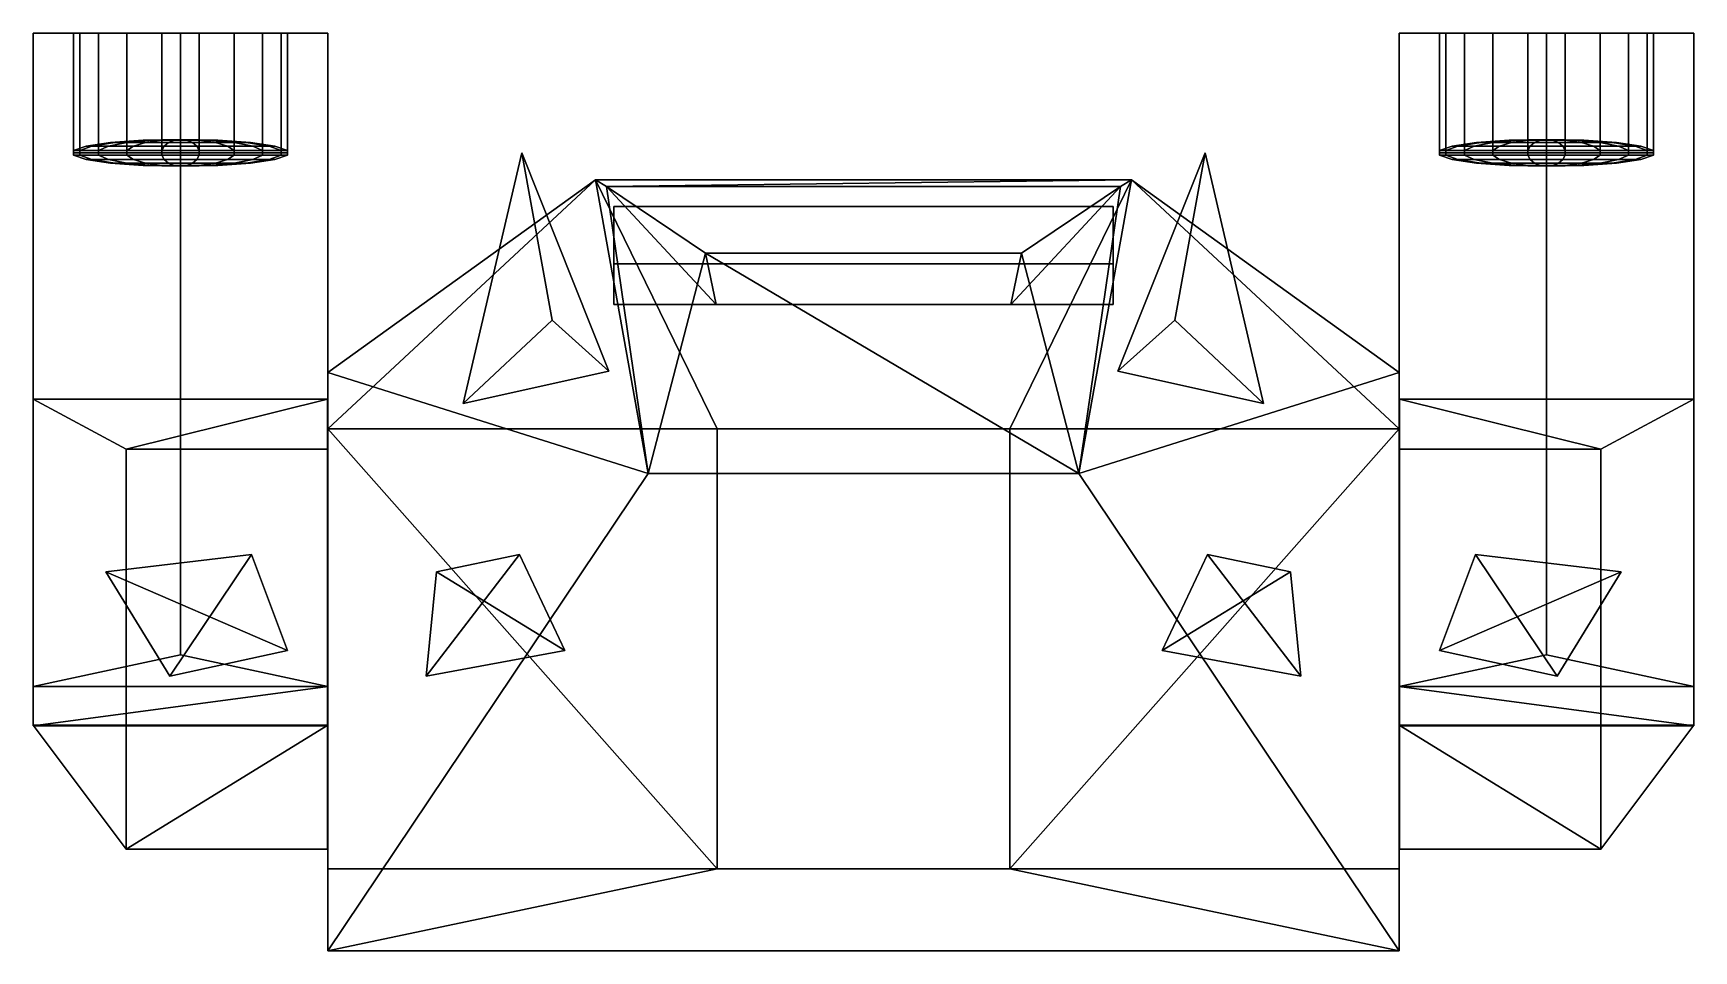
# Model space of a CAD drawing. Extents: x -18.6 to 18.6, y -8.6 to 11.9.
import ezdxf

# ---------------------------------------------------------------- set-up
doc = ezdxf.new("R2010")
doc.units = 0
for name, color, linetype in [('Cube', 15, 'CONTINUOUS'), ('Cube3', 15, 'CONTINUOUS'), ('Cube3001', 15, 'CONTINUOUS'), ('Cube4', 15, 'CONTINUOUS'), ('Cylinder1', 15, 'CONTINUOUS'), ('Cylinder1001', 15, 'CONTINUOUS'), ('NoName14', 15, 'CONTINUOUS'), ('NoName6', 15, 'CONTINUOUS'), ('NoName6001', 15, 'CONTINUOUS'), ('NoName6002', 15, 'CONTINUOUS'), ('NoName8', 15, 'CONTINUOUS'), ('NoName9', 15, 'CONTINUOUS'), ('Sphere', 15, 'CONTINUOUS'), ('Sphere001', 15, 'CONTINUOUS')]:
    doc.layers.add(name, color=color, linetype=linetype)

msp = doc.modelspace()

# ---------------------------------------------------------------- linework, layer by layer
at = {"layer": 'Cube', "color": 0}
for points in [[(-5.593406, 5.836161, -2.441469), (-5.593385, 6.744943, -2.441473), (-5.593385, 8.028027, -0.482053), (-5.593374, 5.83617, -0.482104)], [(5.593384, 8.028027, -0.482053), (5.593384, 5.83616, -0.482106), (-5.593374, 5.83617, -0.482104), (-5.593385, 8.028027, -0.482053)], [(-5.593385, 6.744943, -2.441473), (5.593384, 6.744943, -2.441473), (5.593384, 8.028027, -0.482053), (-5.593385, 8.028027, -0.482053)], [(5.593384, 6.744943, -2.441473), (5.59338, 5.83616, -2.441474), (5.593384, 5.83616, -0.482106), (5.593384, 8.028027, -0.482053)], [(-5.593385, 6.744943, -2.441473), (-5.593406, 5.836161, -2.441469), (5.59338, 5.83616, -2.441474), (5.593384, 6.744943, -2.441473)], [(5.59338, 5.83616, -2.441474), (-5.593406, 5.836161, -2.441469), (-5.593374, 5.83617, -0.482104), (5.593384, 5.83616, -0.482106)]]:
    msp.add_3dface(points, dxfattribs=at)
at = {"layer": 'Cube3', "color": 0}
for points in [[(11.999613, -3.577291, -5.33909), (18.592813, -3.577026, -5.337899), (18.593245, 3.720344, -5.338007), (12.000263, 3.72014, -5.338667)], [(11.999613, -3.577291, -5.33909), (12.000263, 3.72014, -5.338667), (12.001456, 2.596614, 7.019952), (12.001121, -6.359219, 7.020262)], [(16.511473, 2.596646, 3.235605), (12.000263, 3.72014, -5.338667), (18.593245, 3.720344, -5.338007)], [(12.000263, 3.72014, -5.338667), (16.511473, 2.596646, 3.235605), (12.001456, 2.596614, 7.019952)], [(18.593245, 3.720344, -5.338007), (18.592813, -3.577026, -5.337899), (16.511238, -6.359221, 3.235744), (16.511473, 2.596646, 3.235605)], [(12.001456, 2.596614, 7.019952), (16.511473, 2.596646, 3.235605), (16.511238, -6.359221, 3.235744), (12.001121, -6.359219, 7.020262)], [(16.511238, -6.359221, 3.235744), (18.592813, -3.577026, -5.337899), (11.999613, -3.577291, -5.33909)], [(11.999613, -3.577291, -5.33909), (12.001121, -6.359219, 7.020262), (16.511238, -6.359221, 3.235744)]]:
    msp.add_3dface(points, dxfattribs=at)
at = {"layer": 'Cube3001', "color": 0}
for points in [[(-12.000249, 3.720139, -5.338679), (-18.593229, 3.720342, -5.338006), (-18.592802, -3.577028, -5.337899), (-11.999601, -3.577291, -5.339103)], [(-18.593229, 3.720342, -5.338006), (-12.000249, 3.720139, -5.338679), (-16.511475, 2.596646, 3.235602)], [(-16.511475, 2.596646, 3.235602), (-16.511242, -6.359222, 3.235739), (-18.592802, -3.577028, -5.337899), (-18.593229, 3.720342, -5.338006)], [(-12.001466, 2.596615, 7.01994), (-16.511475, 2.596646, 3.235602), (-12.000249, 3.720139, -5.338679)], [(-12.001134, -6.359218, 7.020248), (-12.001466, 2.596615, 7.01994), (-12.000249, 3.720139, -5.338679), (-11.999601, -3.577291, -5.339103)], [(-12.001134, -6.359218, 7.020248), (-16.511242, -6.359222, 3.235739), (-16.511475, 2.596646, 3.235602), (-12.001466, 2.596615, 7.01994)], [(-11.999601, -3.577291, -5.339103), (-18.592802, -3.577028, -5.337899), (-16.511242, -6.359222, 3.235739)], [(-16.511242, -6.359222, 3.235739), (-12.001134, -6.359218, 7.020248), (-11.999601, -3.577291, -5.339103)]]:
    msp.add_3dface(points, dxfattribs=at)
at = {"layer": 'Cube4', "color": 1}
for points in [[(-4.822488, 2.057354, -9.908897), (-5.998119, 8.631292, -0.119967), (-11.996239, 4.312647, -0.119967)], [(-5.998119, 8.631292, -0.119967), (-3.274973, 3.053042, 9.90889), (-11.996239, 3.053042, 7.029792)], [(-11.996239, 3.053042, 7.029792), (-11.996239, 4.312647, -0.119967), (-5.998119, 8.631292, -0.119967)], [(-5.998119, 8.631292, -0.119967), (5.998119, 8.631292, -0.119967), (3.274973, 3.053042, 9.90889), (-3.274973, 3.053042, 9.90889)], [(11.996239, 3.053042, 7.029793), (3.274973, 3.053042, 9.90889), (5.998119, 8.631292, -0.119967)], [(-3.274973, 3.053042, 9.90889), (3.274973, 3.053042, 9.90889), (3.274973, -6.79587, 9.90889), (-3.274973, -6.79587, 9.90889)], [(11.996239, -6.79587, 5.458285), (3.274973, -6.79587, 9.90889), (11.996239, 3.053042, 7.029793)], [(3.274973, 3.053042, 9.90889), (11.996239, 3.053042, 7.029793), (3.274973, -6.79587, 9.90889)]]:
    msp.add_3dface(points, dxfattribs=at)
at = {"layer": 'Cube4', "color": 0}
for points in [[(-5.998119, 8.631292, -0.119967), (-4.822488, 2.057354, -9.908897), (-5.758194, 8.475636, -0.351748)], [(-5.998119, 8.631292, -0.119967), (-5.758194, 8.475636, -0.351748), (5.998119, 8.631292, -0.119967)], [(-5.758194, 8.475636, -0.351748), (5.758344, 8.475634, -0.35175), (5.998119, 8.631292, -0.119967)], [(4.822488, 2.057354, -9.908897), (11.996239, 4.312647, -0.119967), (5.998119, 8.631292, -0.119967)], [(4.822488, 2.057354, -9.908897), (5.998119, 8.631292, -0.119967), (5.758344, 8.475634, -0.35175)], [(5.998119, 8.631292, -0.119967), (11.996239, 4.312647, -0.119967), (11.996239, 3.053042, 7.029793)], [(-5.758194, 8.475636, -0.351748), (-4.822488, 2.057354, -9.908897), (-3.538891, 6.984697, -2.571833)], [(3.538892, 6.984706, -2.571818), (4.822488, 2.057354, -9.908897), (5.758344, 8.475634, -0.35175)], [(-4.822488, 2.057354, -9.908897), (4.822488, 2.057354, -9.908897), (-3.538891, 6.984697, -2.571833)], [(-3.538891, 6.984697, -2.571833), (4.822488, 2.057354, -9.908897), (3.538892, 6.984706, -2.571818)], [(-11.996239, 3.053042, 7.029792), (-11.996239, -6.79587, 5.458285), (-11.996239, -8.631294, -1.25961), (-11.996239, 4.312647, -0.119967)], [(-11.996239, 4.312647, -0.119967), (-11.996239, -8.631294, -1.25961), (-4.822488, 2.057354, -9.908897)], [(11.996239, -8.631294, -1.25961), (11.996239, 4.312647, -0.119967), (4.822488, 2.057354, -9.908897)], [(11.996239, 3.053042, 7.029793), (11.996239, 4.312647, -0.119967), (11.996239, -8.631294, -1.25961), (11.996239, -6.79587, 5.458285)], [(-11.996239, -6.79587, 5.458285), (-11.996239, 3.053042, 7.029792), (-3.274973, -6.79587, 9.90889)], [(-3.274973, 3.053042, 9.90889), (-3.274973, -6.79587, 9.90889), (-11.996239, 3.053042, 7.029792)], [(-4.822488, 2.057354, -9.908897), (-11.996239, -8.631294, -1.25961), (11.996239, -8.631294, -1.25961), (4.822488, 2.057354, -9.908897)], [(3.274973, -6.79587, 9.90889), (11.996239, -8.631294, -1.25961), (-11.996239, -8.631294, -1.25961), (-3.274973, -6.79587, 9.90889)], [(-11.996239, -6.79587, 5.458285), (-3.274973, -6.79587, 9.90889), (-11.996239, -8.631294, -1.25961)], [(11.996239, -6.79587, 5.458285), (11.996239, -8.631294, -1.25961), (3.274973, -6.79587, 9.90889)]]:
    msp.add_3dface(points, dxfattribs=at)
at = {"layer": 'Cube4', "color": 2}
for points in [[(-3.296113, 5.836169, -1.74763), (-3.298966, 5.836145, -1.463551), (-5.758194, 8.475636, -0.351748), (-3.538891, 6.984697, -2.571833)], [(-3.298966, 5.836145, -1.463551), (3.298966, 5.83611, -1.459009), (5.758344, 8.475634, -0.35175), (-5.758194, 8.475636, -0.351748)], [(3.298966, 5.83611, -1.459009), (3.297221, 5.836157, -1.747623), (3.538892, 6.984706, -2.571818), (5.758344, 8.475634, -0.35175)], [(3.297221, 5.836157, -1.747623), (-3.296113, 5.836169, -1.74763), (-3.538891, 6.984697, -2.571833), (3.538892, 6.984706, -2.571818)], [(3.298966, 5.83611, -1.459009), (-3.298966, 5.836145, -1.463551), (-3.296113, 5.836169, -1.74763), (3.297221, 5.836157, -1.747623)]]:
    msp.add_3dface(points, dxfattribs=at)
at = {"layer": 'Cylinder1', "color": 0}
for points in [[(14.095585, 11.910838, -6.107555), (14.878585, 11.91084, -5.818171), (11.996242, 11.910842, -5.338276)], [(13.457278, 11.910832, -6.65142), (14.095585, 11.910838, -6.107555), (11.996242, 11.910842, -5.338276)], [(13.040653, 11.910827, -7.384168), (13.457278, 11.910832, -6.65142), (11.996242, 11.910842, -5.338276)], [(12.895961, 11.910819, -8.217418), (13.040653, 11.910827, -7.384168), (11.996242, 11.910842, -5.338276)], [(11.996255, 11.910823, -9.255863), (12.895961, 11.910819, -8.217418), (11.996242, 11.910842, -5.338276)], [(15.711835, 11.91084, -5.818171), (11.996242, 11.910842, -5.338276), (14.878585, 11.91084, -5.818171)], [(18.594175, 11.910842, -5.338277), (11.996242, 11.910842, -5.338276), (15.711835, 11.91084, -5.818171)], [(11.996255, 11.910823, -9.255863), (11.996242, 11.910842, -5.338276), (11.996257, -3.592881, -5.338282), (11.996275, -2.713459, -8.370402)], [(11.996242, 11.910842, -5.338276), (18.594175, 11.910842, -5.338277), (18.5942, -3.592881, -5.338298), (11.996257, -3.592881, -5.338282)], [(15.295295, 11.910769, -11.888871), (11.996255, 11.910823, -9.255863), (11.996275, -2.713459, -8.370402), (15.295503, -2.008297, -10.801717)], [(13.040653, 11.910811, -9.050668), (12.895961, 11.910819, -8.217418), (11.996255, 11.910823, -9.255863)], [(13.457278, 11.910806, -9.783416), (13.040653, 11.910811, -9.050668), (11.996255, 11.910823, -9.255863)], [(14.095585, 11.910801, -10.327281), (13.457278, 11.910806, -9.783416), (11.996255, 11.910823, -9.255863)], [(15.295295, 11.910769, -11.888871), (14.095585, 11.910801, -10.327281), (11.996255, 11.910823, -9.255863)], [(15.295295, 11.910769, -11.888871), (14.878585, 11.910798, -10.616666), (14.095585, 11.910801, -10.327281)], [(15.295295, 11.910769, -11.888871), (15.711835, 11.910798, -10.616666), (14.878585, 11.910798, -10.616666)], [(18.594204, 11.910823, -9.255893), (15.295295, 11.910769, -11.888871), (15.295503, -2.008297, -10.801717), (18.594204, -2.71383, -8.369139)], [(15.295295, 11.910769, -11.888871), (18.594204, 11.910823, -9.255893), (16.494835, 11.910801, -10.327282)], [(15.295295, 11.910769, -11.888871), (16.494835, 11.910801, -10.327282), (15.711835, 11.910798, -10.616666)], [(16.494835, 11.910838, -6.107555), (18.594175, 11.910842, -5.338277), (15.711835, 11.91084, -5.818171)], [(17.133141, 11.910832, -6.651421), (18.594175, 11.910842, -5.338277), (16.494835, 11.910838, -6.107555)], [(16.494835, 11.910801, -10.327282), (18.594204, 11.910823, -9.255893), (17.133141, 11.910806, -9.783417)], [(17.549767, 11.910827, -7.384169), (18.594175, 11.910842, -5.338277), (17.133141, 11.910832, -6.651421)], [(17.133141, 11.910806, -9.783417), (18.594204, 11.910823, -9.255893), (17.549767, 11.910811, -9.050669)], [(17.694458, 11.910819, -8.217419), (18.594175, 11.910842, -5.338277), (17.549767, 11.910827, -7.384169)], [(17.549767, 11.910811, -9.050669), (18.594175, 11.910842, -5.338277), (17.694458, 11.910819, -8.217419)], [(18.594204, 11.910823, -9.255893), (18.594175, 11.910842, -5.338277), (17.549767, 11.910811, -9.050669)], [(18.594175, 11.910842, -5.338277), (18.594204, 11.910823, -9.255893), (18.594204, -2.71383, -8.369139), (18.5942, -3.592881, -5.338298)], [(12.896038, 9.231084, -8.217428), (17.13324, 9.231089, -6.651496), (13.040725, 9.231087, -7.38419)], [(17.549864, 9.231087, -7.384242), (17.13324, 9.231089, -6.651496), (12.896038, 9.231084, -8.217428)], [(13.040728, 9.231082, -9.050671), (17.549864, 9.231087, -7.384242), (12.896038, 9.231084, -8.217428)], [(13.040725, 9.231087, -7.38419), (16.494923, 9.23109, -6.107631), (13.457355, 9.231089, -6.651458)], [(17.13324, 9.231089, -6.651496), (16.494923, 9.23109, -6.107631), (13.040725, 9.231087, -7.38419)], [(17.694563, 9.231084, -8.217484), (17.549864, 9.231087, -7.384242), (13.040728, 9.231082, -9.050671)], [(13.457361, 9.231077, -9.783416), (17.694563, 9.231084, -8.217484), (13.040728, 9.231082, -9.050671)], [(13.457355, 9.231089, -6.651458), (15.711923, 9.23109, -5.818242), (14.095662, 9.23109, -6.107602)], [(16.494923, 9.23109, -6.107631), (15.711923, 9.23109, -5.818242), (13.457355, 9.231089, -6.651458)], [(17.549868, 9.231082, -9.050726), (17.694563, 9.231084, -8.217484), (13.457361, 9.231077, -9.783416)], [(14.095668, 9.231076, -10.327281), (17.549868, 9.231082, -9.050726), (13.457361, 9.231077, -9.783416)], [(15.711923, 9.23109, -5.818242), (14.878668, 9.23109, -5.818234), (14.095662, 9.23109, -6.107602)], [(17.133242, 9.231077, -9.783456), (17.549868, 9.231082, -9.050726), (14.095668, 9.231076, -10.327281)], [(14.878674, 9.231076, -10.616673), (17.133242, 9.231077, -9.783456), (14.095668, 9.231076, -10.327281)], [(16.494932, 9.231076, -10.327304), (17.133242, 9.231077, -9.783456), (14.878674, 9.231076, -10.616673)], [(15.711932, 9.231076, -10.616689), (16.494932, 9.231076, -10.327304), (14.878674, 9.231076, -10.616673)], [(15.295503, -2.008297, -10.801717), (11.996275, -2.713459, -8.370402), (18.594204, -2.71383, -8.369139)], [(11.996275, -2.713459, -8.370402), (11.996257, -3.592881, -5.338282), (18.5942, -3.592881, -5.338298)], [(18.594204, -2.71383, -8.369139), (11.996275, -2.713459, -8.370402), (18.5942, -3.592881, -5.338298)]]:
    msp.add_3dface(points, dxfattribs=at)
at = {"layer": 'Cylinder1', "color": 1}
for points in [[(12.896038, 9.231084, -8.217428), (13.040725, 9.231087, -7.38419), (13.040653, 11.910827, -7.384168), (12.895961, 11.910819, -8.217418)], [(13.040728, 9.231082, -9.050671), (12.896038, 9.231084, -8.217428), (12.895961, 11.910819, -8.217418), (13.040653, 11.910811, -9.050668)], [(13.040725, 9.231087, -7.38419), (13.457355, 9.231089, -6.651458), (13.457278, 11.910832, -6.65142), (13.040653, 11.910827, -7.384168)], [(13.457361, 9.231077, -9.783416), (13.040728, 9.231082, -9.050671), (13.040653, 11.910811, -9.050668), (13.457278, 11.910806, -9.783416)], [(13.457355, 9.231089, -6.651458), (14.095662, 9.23109, -6.107602), (14.095585, 11.910838, -6.107555), (13.457278, 11.910832, -6.65142)], [(14.095668, 9.231076, -10.327281), (13.457361, 9.231077, -9.783416), (13.457278, 11.910806, -9.783416), (14.095585, 11.910801, -10.327281)], [(14.095662, 9.23109, -6.107602), (14.878668, 9.23109, -5.818234), (14.878585, 11.91084, -5.818171), (14.095585, 11.910838, -6.107555)], [(14.878674, 9.231076, -10.616673), (14.095668, 9.231076, -10.327281), (14.095585, 11.910801, -10.327281), (14.878585, 11.910798, -10.616666)], [(14.878668, 9.23109, -5.818234), (15.711923, 9.23109, -5.818242), (15.711835, 11.91084, -5.818171), (14.878585, 11.91084, -5.818171)], [(15.711932, 9.231076, -10.616689), (14.878674, 9.231076, -10.616673), (14.878585, 11.910798, -10.616666), (15.711835, 11.910798, -10.616666)], [(15.711923, 9.23109, -5.818242), (16.494923, 9.23109, -6.107631), (16.494835, 11.910838, -6.107555), (15.711835, 11.91084, -5.818171)], [(16.494932, 9.231076, -10.327304), (15.711932, 9.231076, -10.616689), (15.711835, 11.910798, -10.616666), (16.494835, 11.910801, -10.327282)], [(16.494923, 9.23109, -6.107631), (17.13324, 9.231089, -6.651496), (17.133141, 11.910832, -6.651421), (16.494835, 11.910838, -6.107555)], [(17.133242, 9.231077, -9.783456), (16.494932, 9.231076, -10.327304), (16.494835, 11.910801, -10.327282), (17.133141, 11.910806, -9.783417)], [(17.13324, 9.231089, -6.651496), (17.549864, 9.231087, -7.384242), (17.549767, 11.910827, -7.384169), (17.133141, 11.910832, -6.651421)], [(17.549868, 9.231082, -9.050726), (17.133242, 9.231077, -9.783456), (17.133141, 11.910806, -9.783417), (17.549767, 11.910811, -9.050669)], [(17.549864, 9.231087, -7.384242), (17.694563, 9.231084, -8.217484), (17.694458, 11.910819, -8.217419), (17.549767, 11.910827, -7.384169)], [(17.694563, 9.231084, -8.217484), (17.549868, 9.231082, -9.050726), (17.549767, 11.910811, -9.050669), (17.694458, 11.910819, -8.217419)]]:
    msp.add_3dface(points, dxfattribs=at)
at = {"layer": 'Cylinder1001', "color": 0}
for points in [[(-18.594202, -3.592879, -5.3383), (-18.594206, -2.713828, -8.369141), (-18.594206, 11.910823, -9.255894), (-18.594179, 11.910843, -5.338279)], [(-18.594206, 11.910823, -9.255894), (-17.549768, 11.910811, -9.05067), (-18.594179, 11.910843, -5.338279)], [(-18.594206, -2.713828, -8.369141), (-15.295505, -2.008295, -10.801717), (-15.295297, 11.910769, -11.888871), (-18.594206, 11.910823, -9.255894)], [(-17.133142, 11.910807, -9.783417), (-17.549768, 11.910811, -9.05067), (-18.594206, 11.910823, -9.255894)], [(-16.494837, 11.910801, -10.327282), (-17.133142, 11.910807, -9.783417), (-18.594206, 11.910823, -9.255894)], [(-15.295297, 11.910769, -11.888871), (-16.494837, 11.910801, -10.327282), (-18.594206, 11.910823, -9.255894)], [(-11.996258, -3.592879, -5.338282), (-18.594202, -3.592879, -5.3383), (-18.594179, 11.910843, -5.338279), (-11.996243, 11.910843, -5.338277)], [(-18.594179, 11.910843, -5.338279), (-15.711837, 11.910841, -5.818172), (-11.996243, 11.910843, -5.338277)], [(-16.494837, 11.910839, -6.107557), (-15.711837, 11.910841, -5.818172), (-18.594179, 11.910843, -5.338279)], [(-17.133142, 11.910833, -6.651422), (-16.494837, 11.910839, -6.107557), (-18.594179, 11.910843, -5.338279)], [(-17.549768, 11.910827, -7.38417), (-17.133142, 11.910833, -6.651422), (-18.594179, 11.910843, -5.338279)], [(-17.69446, 11.910819, -8.21742), (-17.549768, 11.910827, -7.38417), (-18.594179, 11.910843, -5.338279)], [(-17.549768, 11.910811, -9.05067), (-17.69446, 11.910819, -8.21742), (-18.594179, 11.910843, -5.338279)], [(-15.295297, 11.910769, -11.888871), (-15.711837, 11.910799, -10.616667), (-16.494837, 11.910801, -10.327282)], [(-15.711837, 11.910841, -5.818172), (-14.878586, 11.910841, -5.818172), (-11.996243, 11.910843, -5.338277)], [(-15.295297, 11.910769, -11.888871), (-14.878586, 11.910799, -10.616666), (-15.711837, 11.910799, -10.616667)], [(-15.295505, -2.008295, -10.801717), (-11.996276, -2.713456, -8.370402), (-11.996256, 11.910823, -9.255862), (-15.295297, 11.910769, -11.888871)], [(-15.295297, 11.910769, -11.888871), (-11.996256, 11.910823, -9.255862), (-14.095587, 11.910801, -10.327281)], [(-15.295297, 11.910769, -11.888871), (-14.095587, 11.910801, -10.327281), (-14.878586, 11.910799, -10.616666)], [(-14.095587, 11.910839, -6.107556), (-11.996243, 11.910843, -5.338277), (-14.878586, 11.910841, -5.818172)], [(-13.45728, 11.910833, -6.651421), (-11.996243, 11.910843, -5.338277), (-14.095587, 11.910839, -6.107556)], [(-14.095587, 11.910801, -10.327281), (-11.996256, 11.910823, -9.255862), (-13.45728, 11.910807, -9.783416)], [(-13.040654, 11.910829, -7.384168), (-11.996243, 11.910843, -5.338277), (-13.45728, 11.910833, -6.651421)], [(-13.45728, 11.910807, -9.783416), (-11.996256, 11.910823, -9.255862), (-13.040654, 11.910811, -9.050668)], [(-12.895962, 11.910819, -8.217418), (-11.996243, 11.910843, -5.338277), (-13.040654, 11.910829, -7.384168)], [(-13.040654, 11.910811, -9.050668), (-11.996256, 11.910823, -9.255862), (-12.895962, 11.910819, -8.217418)], [(-11.996256, 11.910823, -9.255862), (-11.996243, 11.910843, -5.338277), (-12.895962, 11.910819, -8.217418)], [(-11.996276, -2.713456, -8.370402), (-11.996258, -3.592879, -5.338282), (-11.996243, 11.910843, -5.338277), (-11.996256, 11.910823, -9.255862)], [(-17.694565, 9.231086, -8.217485), (-13.040729, 9.231082, -9.050671), (-17.549866, 9.231088, -7.384243)], [(-13.457362, 9.231078, -9.783415), (-13.040729, 9.231082, -9.050671), (-17.694565, 9.231086, -8.217485)], [(-17.54987, 9.231082, -9.050728), (-13.457362, 9.231078, -9.783415), (-17.694565, 9.231086, -8.217485)], [(-14.09567, 9.231078, -10.32728), (-13.457362, 9.231078, -9.783415), (-17.54987, 9.231082, -9.050728)], [(-17.133244, 9.231078, -9.783457), (-14.09567, 9.231078, -10.32728), (-17.54987, 9.231082, -9.050728)], [(-17.549866, 9.231088, -7.384243), (-12.896039, 9.231086, -8.217428), (-17.133242, 9.23109, -6.651498)], [(-13.040729, 9.231082, -9.050671), (-12.896039, 9.231086, -8.217428), (-17.549866, 9.231088, -7.384243)], [(-14.878675, 9.231076, -10.616673), (-14.09567, 9.231078, -10.32728), (-17.133244, 9.231078, -9.783457)], [(-16.494934, 9.231078, -10.327304), (-14.878675, 9.231076, -10.616673), (-17.133244, 9.231078, -9.783457)], [(-17.133242, 9.23109, -6.651498), (-13.040726, 9.231088, -7.38419), (-16.494925, 9.23109, -6.107633)], [(-12.896039, 9.231086, -8.217428), (-13.040726, 9.231088, -7.38419), (-17.133242, 9.23109, -6.651498)], [(-15.711934, 9.231076, -10.616689), (-14.878675, 9.231076, -10.616673), (-16.494934, 9.231078, -10.327304)], [(-16.494925, 9.23109, -6.107633), (-13.457356, 9.23109, -6.651459), (-15.711925, 9.23109, -5.818243)], [(-13.040726, 9.231088, -7.38419), (-13.457356, 9.23109, -6.651459), (-16.494925, 9.23109, -6.107633)], [(-15.711925, 9.23109, -5.818243), (-14.095664, 9.23109, -6.107603), (-14.87867, 9.23109, -5.818235)], [(-13.457356, 9.23109, -6.651459), (-14.095664, 9.23109, -6.107603), (-15.711925, 9.23109, -5.818243)], [(-15.295505, -2.008295, -10.801717), (-18.594206, -2.713828, -8.369141), (-11.996276, -2.713456, -8.370402)], [(-18.594206, -2.713828, -8.369141), (-18.594202, -3.592879, -5.3383), (-11.996276, -2.713456, -8.370402)], [(-11.996276, -2.713456, -8.370402), (-18.594202, -3.592879, -5.3383), (-11.996258, -3.592879, -5.338282)]]:
    msp.add_3dface(points, dxfattribs=at)
at = {"layer": 'Cylinder1001', "color": 1}
for points in [[(-17.549768, 11.910827, -7.38417), (-17.69446, 11.910819, -8.21742), (-17.694565, 9.231086, -8.217485), (-17.549866, 9.231088, -7.384243)], [(-17.69446, 11.910819, -8.21742), (-17.549768, 11.910811, -9.05067), (-17.54987, 9.231082, -9.050728), (-17.694565, 9.231086, -8.217485)], [(-17.549768, 11.910811, -9.05067), (-17.133142, 11.910807, -9.783417), (-17.133244, 9.231078, -9.783457), (-17.54987, 9.231082, -9.050728)], [(-17.133142, 11.910833, -6.651422), (-17.549768, 11.910827, -7.38417), (-17.549866, 9.231088, -7.384243), (-17.133242, 9.23109, -6.651498)], [(-17.133142, 11.910807, -9.783417), (-16.494837, 11.910801, -10.327282), (-16.494934, 9.231078, -10.327304), (-17.133244, 9.231078, -9.783457)], [(-16.494837, 11.910839, -6.107557), (-17.133142, 11.910833, -6.651422), (-17.133242, 9.23109, -6.651498), (-16.494925, 9.23109, -6.107633)], [(-16.494837, 11.910801, -10.327282), (-15.711837, 11.910799, -10.616667), (-15.711934, 9.231076, -10.616689), (-16.494934, 9.231078, -10.327304)], [(-15.711837, 11.910841, -5.818172), (-16.494837, 11.910839, -6.107557), (-16.494925, 9.23109, -6.107633), (-15.711925, 9.23109, -5.818243)], [(-15.711837, 11.910799, -10.616667), (-14.878586, 11.910799, -10.616666), (-14.878675, 9.231076, -10.616673), (-15.711934, 9.231076, -10.616689)], [(-14.878586, 11.910841, -5.818172), (-15.711837, 11.910841, -5.818172), (-15.711925, 9.23109, -5.818243), (-14.87867, 9.23109, -5.818235)], [(-14.878586, 11.910799, -10.616666), (-14.095587, 11.910801, -10.327281), (-14.09567, 9.231078, -10.32728), (-14.878675, 9.231076, -10.616673)], [(-14.095587, 11.910839, -6.107556), (-14.878586, 11.910841, -5.818172), (-14.87867, 9.23109, -5.818235), (-14.095664, 9.23109, -6.107603)], [(-14.095587, 11.910801, -10.327281), (-13.45728, 11.910807, -9.783416), (-13.457362, 9.231078, -9.783415), (-14.09567, 9.231078, -10.32728)], [(-13.45728, 11.910833, -6.651421), (-14.095587, 11.910839, -6.107556), (-14.095664, 9.23109, -6.107603), (-13.457356, 9.23109, -6.651459)], [(-13.45728, 11.910807, -9.783416), (-13.040654, 11.910811, -9.050668), (-13.040729, 9.231082, -9.050671), (-13.457362, 9.231078, -9.783415)], [(-13.040654, 11.910829, -7.384168), (-13.45728, 11.910833, -6.651421), (-13.457356, 9.23109, -6.651459), (-13.040726, 9.231088, -7.38419)], [(-13.040654, 11.910811, -9.050668), (-12.895962, 11.910819, -8.217418), (-12.896039, 9.231086, -8.217428), (-13.040729, 9.231082, -9.050671)], [(-12.895962, 11.910819, -8.217418), (-13.040654, 11.910829, -7.384168), (-13.040726, 9.231088, -7.38419), (-12.896039, 9.231086, -8.217428)]]:
    msp.add_3dface(points, dxfattribs=at)
at = {"layer": 'NoName14', "color": 0}
for points in [[(7.650475, 9.230501, 8.050734), (6.971321, 5.489342, 4.394698), (5.698989, 4.342563, 6.424368)], [(5.698989, 4.342563, 6.424368), (8.96029, 3.619918, 6.380705), (7.650475, 9.230501, 8.050734)], [(8.96029, 3.619918, 6.380705), (6.971321, 5.489342, 4.394698), (7.650475, 9.230501, 8.050734)], [(5.698989, 4.342563, 6.424368), (6.971321, 5.489342, 4.394698), (8.96029, 3.619918, 6.380705)]]:
    msp.add_3dface(points, dxfattribs=at)
at = {"layer": 'NoName6', "color": 0}
for points in [[(6.68952, -1.912354, 8.591625), (7.703528, 0.242285, 8.063872), (9.79668, -2.48494, 7.498011)], [(9.561146, -0.146065, 13.016816), (7.703528, 0.242285, 8.063872), (6.68952, -1.912354, 8.591625)], [(9.79668, -2.48494, 7.498011), (7.703528, 0.242285, 8.063872), (9.561146, -0.146065, 13.016816)], [(6.68952, -1.912354, 8.591625), (9.79668, -2.48494, 7.498011), (9.561146, -0.146065, 13.016816)]]:
    msp.add_3dface(points, dxfattribs=at)
at = {"layer": 'NoName6001', "color": 0}
for points in [[(12.897324, -1.912354, 5.982453), (13.705654, 0.242285, 5.174161), (15.531701, -2.48494, 4.00496)], [(16.966923, -0.146065, 9.339072), (13.705654, 0.242285, 5.174161), (12.897324, -1.912354, 5.982453)], [(15.531701, -2.48494, 4.00496), (13.705654, 0.242285, 5.174161), (16.966923, -0.146065, 9.339072)], [(12.897324, -1.912354, 5.982453), (15.531701, -2.48494, 4.00496), (16.966923, -0.146065, 9.339072)]]:
    msp.add_3dface(points, dxfattribs=at)
at = {"layer": 'NoName6002', "color": 0}
for points in [[(-12.89733, -1.912376, 5.98245), (-13.705661, 0.242262, 5.174159), (-16.96693, -0.146084, 9.33907)], [(-16.96693, -0.146084, 9.33907), (-13.705661, 0.242262, 5.174159), (-15.531708, -2.484957, 4.004959)], [(-15.531708, -2.484957, 4.004959), (-13.705661, 0.242262, 5.174159), (-12.89733, -1.912376, 5.98245)], [(-16.96693, -0.146084, 9.33907), (-15.531708, -2.484957, 4.004959), (-12.89733, -1.912376, 5.98245)]]:
    msp.add_3dface(points, dxfattribs=at)
at = {"layer": 'NoName8', "color": 0}
for points in [[(-9.795403, -2.484945, 7.498021), (-7.702243, 0.242275, 8.063847), (-6.688225, -1.912363, 8.591583)], [(-9.559778, -0.14607, 13.016823), (-7.702243, 0.242275, 8.063847), (-9.795403, -2.484945, 7.498021)], [(-6.688225, -1.912363, 8.591583), (-7.702243, 0.242275, 8.063847), (-9.559778, -0.14607, 13.016823)], [(-9.559778, -0.14607, 13.016823), (-9.795403, -2.484945, 7.498021), (-6.688225, -1.912363, 8.591583)]]:
    msp.add_3dface(points, dxfattribs=at)
at = {"layer": 'NoName9', "color": 0}
for points in [[(-7.655114, 9.230518, 8.050714), (-6.975958, 5.48936, 4.394679), (-8.964928, 3.619942, 6.380687)], [(-7.655114, 9.230518, 8.050714), (-8.964928, 3.619942, 6.380687), (-5.703624, 4.342583, 6.424348)], [(-5.703624, 4.342583, 6.424348), (-6.975958, 5.48936, 4.394679), (-7.655114, 9.230518, 8.050714)], [(-8.964928, 3.619942, 6.380687), (-6.975958, 5.48936, 4.394679), (-5.703624, 4.342583, 6.424348)]]:
    msp.add_3dface(points, dxfattribs=at)
at = {"layer": 'Sphere', "color": 0}
for points in [[(13.312584, 9.381067, -8.950171), (13.185344, 9.381067, -8.217422), (12.89596, 9.283193, -8.217422), (13.040651, 9.283193, -9.050673)], [(13.185344, 9.381067, -8.217422), (13.312584, 9.381067, -7.484674), (13.040651, 9.283193, -7.384172), (12.89596, 9.283193, -8.217422)], [(13.678959, 9.381067, -9.594539), (13.312584, 9.381067, -8.950171), (13.040651, 9.283193, -9.050673), (13.457277, 9.283193, -9.783421)], [(13.312584, 9.381067, -7.484674), (13.678959, 9.381067, -6.840307), (13.457277, 9.283193, -6.651424), (13.040651, 9.283193, -7.384172)], [(13.823651, 9.460855, -8.761288), (13.72921, 9.460855, -8.217422), (13.185344, 9.381067, -8.217422), (13.312584, 9.381067, -8.950171)], [(13.72921, 9.460855, -8.217422), (13.823651, 9.460855, -7.673557), (13.312584, 9.381067, -7.484674), (13.185344, 9.381067, -8.217422)], [(14.095584, 9.460855, -9.239555), (13.823651, 9.460855, -8.761288), (13.312584, 9.381067, -8.950171), (13.678959, 9.381067, -9.594539)], [(13.823651, 9.460855, -7.673557), (14.095584, 9.460855, -7.19529), (13.678959, 9.381067, -6.840307), (13.312584, 9.381067, -7.484674)], [(14.240276, 9.381067, -10.072805), (13.678959, 9.381067, -9.594539), (13.457277, 9.283193, -9.783421), (14.095584, 9.283193, -10.327286)], [(13.678959, 9.381067, -6.840307), (14.240276, 9.381067, -6.36204), (14.095584, 9.283193, -6.107559), (13.457277, 9.283193, -6.651424)], [(14.512209, 9.460855, -9.594538), (14.095584, 9.460855, -9.239555), (13.678959, 9.381067, -9.594539), (14.240276, 9.381067, -10.072805)], [(14.095584, 9.460855, -7.19529), (14.512209, 9.460855, -6.840307), (14.240276, 9.381067, -6.36204), (13.678959, 9.381067, -6.840307)], [(14.512209, 9.512934, -8.506807), (14.461958, 9.512934, -8.217422), (13.72921, 9.460855, -8.217422), (13.823651, 9.460855, -8.761288)], [(14.461958, 9.512934, -8.217422), (14.512209, 9.512934, -7.928038), (13.823651, 9.460855, -7.673557), (13.72921, 9.460855, -8.217422)], [(14.656901, 9.512934, -8.761288), (14.512209, 9.512934, -8.506807), (13.823651, 9.460855, -8.761288), (14.095584, 9.460855, -9.239555)], [(14.512209, 9.512934, -7.928038), (14.656901, 9.512934, -7.673557), (14.095584, 9.460855, -7.19529), (13.823651, 9.460855, -7.673557)], [(14.878583, 9.512934, -8.950171), (14.656901, 9.512934, -8.761288), (14.095584, 9.460855, -9.239555), (14.512209, 9.460855, -9.594538)], [(14.656901, 9.512934, -7.673557), (14.878583, 9.512934, -7.484674), (14.512209, 9.460855, -6.840307), (14.095584, 9.460855, -7.19529)], [(14.928834, 9.381067, -10.327286), (14.240276, 9.381067, -10.072805), (14.095584, 9.283193, -10.327286), (14.878583, 9.283193, -10.616671)], [(14.240276, 9.381067, -6.36204), (14.928834, 9.381067, -6.107559), (14.878583, 9.283193, -5.818174), (14.095584, 9.283193, -6.107559)], [(15.023275, 9.460855, -9.783421), (14.512209, 9.460855, -9.594538), (14.240276, 9.381067, -10.072805), (14.928834, 9.381067, -10.327286)], [(14.512209, 9.460855, -6.840307), (15.023275, 9.460855, -6.651424), (14.928834, 9.381067, -6.107559), (14.240276, 9.381067, -6.36204)], [(15.295208, 9.53102, -8.217422), (14.461958, 9.512934, -8.217422), (14.512209, 9.512934, -8.506807)], [(15.295208, 9.53102, -8.217422), (14.512209, 9.512934, -7.928038), (14.461958, 9.512934, -8.217422)], [(15.295208, 9.53102, -8.217422), (14.512209, 9.512934, -8.506807), (14.656901, 9.512934, -8.761288)], [(15.295208, 9.53102, -8.217422), (14.656901, 9.512934, -7.673557), (14.512209, 9.512934, -7.928038)], [(15.150516, 9.512934, -9.050673), (14.878583, 9.512934, -8.950171), (14.512209, 9.460855, -9.594538), (15.023275, 9.460855, -9.783421)], [(14.878583, 9.512934, -7.484674), (15.150516, 9.512934, -7.384172), (15.023275, 9.460855, -6.651424), (14.512209, 9.460855, -6.840307)], [(15.295208, 9.53102, -8.217422), (14.656901, 9.512934, -8.761288), (14.878583, 9.512934, -8.950171)], [(15.295208, 9.53102, -8.217422), (14.878583, 9.512934, -7.484674), (14.656901, 9.512934, -7.673557)], [(15.295208, 9.53102, -8.217422), (14.878583, 9.512934, -8.950171), (15.150516, 9.512934, -9.050673)], [(15.295208, 9.53102, -8.217422), (15.150516, 9.512934, -7.384172), (14.878583, 9.512934, -7.484674)], [(15.661582, 9.381067, -10.327286), (14.928834, 9.381067, -10.327286), (14.878583, 9.283193, -10.616671), (15.711833, 9.283193, -10.616671)], [(14.928834, 9.381067, -6.107559), (15.661582, 9.381067, -6.107559), (15.711833, 9.283193, -5.818174), (14.878583, 9.283193, -5.818174)], [(15.567141, 9.460855, -9.783421), (15.023275, 9.460855, -9.783421), (14.928834, 9.381067, -10.327286), (15.661582, 9.381067, -10.327286)], [(15.023275, 9.460855, -6.651424), (15.567141, 9.460855, -6.651424), (15.661582, 9.381067, -6.107559), (14.928834, 9.381067, -6.107559)], [(15.4399, 9.512934, -9.050673), (15.150516, 9.512934, -9.050673), (15.023275, 9.460855, -9.783421), (15.567141, 9.460855, -9.783421)], [(15.150516, 9.512934, -7.384172), (15.4399, 9.512934, -7.384172), (15.567141, 9.460855, -6.651424), (15.023275, 9.460855, -6.651424)], [(15.295208, 9.53102, -8.217422), (15.150516, 9.512934, -9.050673), (15.4399, 9.512934, -9.050673)], [(15.295208, 9.53102, -8.217422), (15.4399, 9.512934, -7.384172), (15.150516, 9.512934, -7.384172)], [(15.295208, 9.53102, -8.217422), (16.078207, 9.512934, -8.506807), (16.128458, 9.512934, -8.217422)], [(15.295208, 9.53102, -8.217422), (15.933515, 9.512934, -8.761288), (16.078207, 9.512934, -8.506807)], [(15.295208, 9.53102, -8.217422), (15.711833, 9.512934, -8.950171), (15.933515, 9.512934, -8.761288)], [(15.295208, 9.53102, -8.217422), (15.4399, 9.512934, -9.050673), (15.711833, 9.512934, -8.950171)], [(15.295208, 9.53102, -8.217422), (15.711833, 9.512934, -7.484674), (15.4399, 9.512934, -7.384172)], [(15.295208, 9.53102, -8.217422), (15.933515, 9.512934, -7.673557), (15.711833, 9.512934, -7.484674)], [(15.295208, 9.53102, -8.217422), (16.078207, 9.512934, -7.928038), (15.933515, 9.512934, -7.673557)], [(15.295208, 9.53102, -8.217422), (16.128458, 9.512934, -8.217422), (16.078207, 9.512934, -7.928038)], [(15.711833, 9.512934, -8.950171), (15.4399, 9.512934, -9.050673), (15.567141, 9.460855, -9.783421), (16.078207, 9.460855, -9.594538)], [(15.4399, 9.512934, -7.384172), (15.711833, 9.512934, -7.484674), (16.078207, 9.460855, -6.840307), (15.567141, 9.460855, -6.651424)], [(16.078207, 9.460855, -9.594538), (15.567141, 9.460855, -9.783421), (15.661582, 9.381067, -10.327286), (16.35014, 9.381067, -10.072805)], [(15.567141, 9.460855, -6.651424), (16.078207, 9.460855, -6.840307), (16.35014, 9.381067, -6.36204), (15.661582, 9.381067, -6.107559)], [(16.35014, 9.381067, -10.072805), (15.661582, 9.381067, -10.327286), (15.711833, 9.283193, -10.616671), (16.494833, 9.283193, -10.327286)], [(15.661582, 9.381067, -6.107559), (16.35014, 9.381067, -6.36204), (16.494833, 9.283193, -6.107559), (15.711833, 9.283193, -5.818174)], [(15.933515, 9.512934, -8.761288), (15.711833, 9.512934, -8.950171), (16.078207, 9.460855, -9.594538), (16.494833, 9.460855, -9.239555)], [(15.711833, 9.512934, -7.484674), (15.933515, 9.512934, -7.673557), (16.494833, 9.460855, -7.19529), (16.078207, 9.460855, -6.840307)], [(16.078207, 9.512934, -8.506807), (15.933515, 9.512934, -8.761288), (16.494833, 9.460855, -9.239555), (16.766766, 9.460855, -8.761288)], [(15.933515, 9.512934, -7.673557), (16.078207, 9.512934, -7.928038), (16.766766, 9.460855, -7.673557), (16.494833, 9.460855, -7.19529)], [(16.128458, 9.512934, -8.217422), (16.078207, 9.512934, -8.506807), (16.766766, 9.460855, -8.761288), (16.861206, 9.460855, -8.217422)], [(16.078207, 9.512934, -7.928038), (16.128458, 9.512934, -8.217422), (16.861206, 9.460855, -8.217422), (16.766766, 9.460855, -7.673557)], [(16.494833, 9.460855, -9.239555), (16.078207, 9.460855, -9.594538), (16.35014, 9.381067, -10.072805), (16.911457, 9.381067, -9.594539)], [(16.078207, 9.460855, -6.840307), (16.494833, 9.460855, -7.19529), (16.911457, 9.381067, -6.840307), (16.35014, 9.381067, -6.36204)], [(16.911457, 9.381067, -9.594539), (16.35014, 9.381067, -10.072805), (16.494833, 9.283193, -10.327286), (17.133139, 9.283193, -9.783421)], [(16.35014, 9.381067, -6.36204), (16.911457, 9.381067, -6.840307), (17.133139, 9.283193, -6.651424), (16.494833, 9.283193, -6.107559)], [(16.766766, 9.460855, -8.761288), (16.494833, 9.460855, -9.239555), (16.911457, 9.381067, -9.594539), (17.277832, 9.381067, -8.950171)], [(16.494833, 9.460855, -7.19529), (16.766766, 9.460855, -7.673557), (17.277832, 9.381067, -7.484674), (16.911457, 9.381067, -6.840307)], [(16.861206, 9.460855, -8.217422), (16.766766, 9.460855, -8.761288), (17.277832, 9.381067, -8.950171), (17.405071, 9.381067, -8.217422)], [(16.766766, 9.460855, -7.673557), (16.861206, 9.460855, -8.217422), (17.405071, 9.381067, -8.217422), (17.277832, 9.381067, -7.484674)], [(17.277832, 9.381067, -8.950171), (16.911457, 9.381067, -9.594539), (17.133139, 9.283193, -9.783421), (17.549765, 9.283193, -9.050673)], [(16.911457, 9.381067, -6.840307), (17.277832, 9.381067, -7.484674), (17.549765, 9.283193, -7.384172), (17.133139, 9.283193, -6.651424)], [(17.405071, 9.381067, -8.217422), (17.277832, 9.381067, -8.950171), (17.549765, 9.283193, -9.050673), (17.694456, 9.283193, -8.217422)], [(17.277832, 9.381067, -7.484674), (17.405071, 9.381067, -8.217422), (17.694456, 9.283193, -8.217422), (17.549765, 9.283193, -7.384172)], [(13.040651, 9.283193, -9.050673), (12.89596, 9.283193, -8.217422), (12.89596, 9.179036, -8.217422), (13.040651, 9.179036, -9.050673)], [(12.89596, 9.283193, -8.217422), (13.040651, 9.283193, -7.384172), (13.040651, 9.179036, -7.384172), (12.89596, 9.179036, -8.217422)], [(13.040651, 9.179036, -9.050673), (12.89596, 9.179036, -8.217422), (13.185345, 9.081161, -8.217422), (13.312585, 9.081161, -8.950171)], [(12.89596, 9.179036, -8.217422), (13.040651, 9.179036, -7.384172), (13.312585, 9.081161, -7.484674), (13.185345, 9.081161, -8.217422)], [(13.457277, 9.283193, -9.783421), (13.040651, 9.283193, -9.050673), (13.040651, 9.179036, -9.050673), (13.457277, 9.179036, -9.783421)], [(13.040651, 9.283193, -7.384172), (13.457277, 9.283193, -6.651424), (13.457277, 9.179036, -6.651424), (13.040651, 9.179036, -7.384172)], [(13.457277, 9.179036, -9.783421), (13.040651, 9.179036, -9.050673), (13.312585, 9.081161, -8.950171), (13.678959, 9.081161, -9.594538)], [(13.040651, 9.179036, -7.384172), (13.457277, 9.179036, -6.651424), (13.678959, 9.081161, -6.840307), (13.312585, 9.081161, -7.484674)], [(13.312585, 9.081161, -8.950171), (13.185345, 9.081161, -8.217422), (13.72921, 9.001373, -8.217422), (13.82365, 9.001373, -8.761288)], [(13.185345, 9.081161, -8.217422), (13.312585, 9.081161, -7.484674), (13.82365, 9.001373, -7.673557), (13.72921, 9.001373, -8.217422)], [(13.678959, 9.081161, -9.594538), (13.312585, 9.081161, -8.950171), (13.82365, 9.001373, -8.761288), (14.095584, 9.001373, -9.239555)], [(13.312585, 9.081161, -7.484674), (13.678959, 9.081161, -6.840307), (14.095584, 9.001373, -7.19529), (13.82365, 9.001373, -7.673557)], [(14.095584, 9.283193, -10.327286), (13.457277, 9.283193, -9.783421), (13.457277, 9.179036, -9.783421), (14.095584, 9.179036, -10.327286)], [(13.457277, 9.283193, -6.651424), (14.095584, 9.283193, -6.107559), (14.095584, 9.179036, -6.107559), (13.457277, 9.179036, -6.651424)], [(14.095584, 9.179036, -10.327286), (13.457277, 9.179036, -9.783421), (13.678959, 9.081161, -9.594538), (14.240276, 9.081161, -10.072805)], [(13.457277, 9.179036, -6.651424), (14.095584, 9.179036, -6.107559), (14.240276, 9.081161, -6.36204), (13.678959, 9.081161, -6.840307)], [(14.240276, 9.081161, -10.072805), (13.678959, 9.081161, -9.594538), (14.095584, 9.001373, -9.239555), (14.512209, 9.001373, -9.594538)], [(13.678959, 9.081161, -6.840307), (14.240276, 9.081161, -6.36204), (14.512209, 9.001373, -6.840307), (14.095584, 9.001373, -7.19529)], [(13.82365, 9.001373, -8.761288), (13.72921, 9.001373, -8.217422), (14.461958, 8.949295, -8.217422), (14.512209, 8.949295, -8.506807)], [(13.72921, 9.001373, -8.217422), (13.82365, 9.001373, -7.673557), (14.512209, 8.949295, -7.928038), (14.461958, 8.949295, -8.217422)], [(14.095584, 9.001373, -9.239555), (13.82365, 9.001373, -8.761288), (14.512209, 8.949295, -8.506807), (14.656901, 8.949295, -8.761288)], [(13.82365, 9.001373, -7.673557), (14.095584, 9.001373, -7.19529), (14.656901, 8.949295, -7.673557), (14.512209, 8.949295, -7.928038)], [(14.878583, 9.283193, -10.616671), (14.095584, 9.283193, -10.327286), (14.095584, 9.179036, -10.327286), (14.878583, 9.179036, -10.616671)], [(14.095584, 9.283193, -6.107559), (14.878583, 9.283193, -5.818174), (14.878583, 9.179036, -5.818174), (14.095584, 9.179036, -6.107559)], [(14.878583, 9.179036, -10.616671), (14.095584, 9.179036, -10.327286), (14.240276, 9.081161, -10.072805), (14.928834, 9.081161, -10.327286)], [(14.095584, 9.179036, -6.107559), (14.878583, 9.179036, -5.818174), (14.928834, 9.081161, -6.107559), (14.240276, 9.081161, -6.36204)], [(14.512209, 9.001373, -9.594538), (14.095584, 9.001373, -9.239555), (14.656901, 8.949295, -8.761288), (14.878583, 8.949295, -8.950171)], [(14.095584, 9.001373, -7.19529), (14.512209, 9.001373, -6.840307), (14.878583, 8.949295, -7.484674), (14.656901, 8.949295, -7.673557)], [(14.928834, 9.081161, -10.327286), (14.240276, 9.081161, -10.072805), (14.512209, 9.001373, -9.594538), (15.023275, 9.001373, -9.783421)], [(14.240276, 9.081161, -6.36204), (14.928834, 9.081161, -6.107559), (15.023275, 9.001373, -6.651424), (14.512209, 9.001373, -6.840307)], [(14.512209, 8.949295, -8.506807), (14.461958, 8.949295, -8.217422), (15.295208, 8.931209, -8.217422)], [(14.461958, 8.949295, -8.217422), (14.512209, 8.949295, -7.928038), (15.295208, 8.931209, -8.217422)], [(15.023275, 9.001373, -9.783421), (14.512209, 9.001373, -9.594538), (14.878583, 8.949295, -8.950171), (15.150516, 8.949295, -9.050673)], [(14.512209, 9.001373, -6.840307), (15.023275, 9.001373, -6.651424), (15.150516, 8.949295, -7.384172), (14.878583, 8.949295, -7.484674)], [(14.656901, 8.949295, -8.761288), (14.512209, 8.949295, -8.506807), (15.295208, 8.931209, -8.217422)], [(14.512209, 8.949295, -7.928038), (14.656901, 8.949295, -7.673557), (15.295208, 8.931209, -8.217422)], [(14.878583, 8.949295, -8.950171), (14.656901, 8.949295, -8.761288), (15.295208, 8.931209, -8.217422)], [(14.656901, 8.949295, -7.673557), (14.878583, 8.949295, -7.484674), (15.295208, 8.931209, -8.217422)], [(15.711833, 9.283193, -10.616671), (14.878583, 9.283193, -10.616671), (14.878583, 9.179036, -10.616671), (15.711833, 9.179036, -10.616671)], [(14.878583, 9.283193, -5.818174), (15.711833, 9.283193, -5.818174), (15.711833, 9.179036, -5.818174), (14.878583, 9.179036, -5.818174)], [(15.711833, 9.179036, -10.616671), (14.878583, 9.179036, -10.616671), (14.928834, 9.081161, -10.327286), (15.661582, 9.081161, -10.327286)], [(14.878583, 9.179036, -5.818174), (15.711833, 9.179036, -5.818174), (15.661582, 9.081161, -6.107559), (14.928834, 9.081161, -6.107559)], [(15.150516, 8.949295, -9.050673), (14.878583, 8.949295, -8.950171), (15.295208, 8.931209, -8.217422)], [(14.878583, 8.949295, -7.484674), (15.150516, 8.949295, -7.384172), (15.295208, 8.931209, -8.217422)], [(15.661582, 9.081161, -10.327286), (14.928834, 9.081161, -10.327286), (15.023275, 9.001373, -9.783421), (15.567141, 9.001373, -9.783421)], [(14.928834, 9.081161, -6.107559), (15.661582, 9.081161, -6.107559), (15.567141, 9.001373, -6.651424), (15.023275, 9.001373, -6.651424)], [(15.567141, 9.001373, -9.783421), (15.023275, 9.001373, -9.783421), (15.150516, 8.949295, -9.050673), (15.4399, 8.949295, -9.050673)], [(15.023275, 9.001373, -6.651424), (15.567141, 9.001373, -6.651424), (15.4399, 8.949295, -7.384172), (15.150516, 8.949295, -7.384172)], [(15.4399, 8.949295, -9.050673), (15.150516, 8.949295, -9.050673), (15.295208, 8.931209, -8.217422)], [(15.150516, 8.949295, -7.384172), (15.4399, 8.949295, -7.384172), (15.295208, 8.931209, -8.217422)], [(16.128458, 8.949295, -8.217422), (16.078207, 8.949295, -8.506807), (15.295208, 8.931209, -8.217422)], [(16.078207, 8.949295, -8.506807), (15.933515, 8.949295, -8.761288), (15.295208, 8.931209, -8.217422)], [(15.933515, 8.949295, -8.761288), (15.711833, 8.949295, -8.950171), (15.295208, 8.931209, -8.217422)], [(15.711833, 8.949295, -8.950171), (15.4399, 8.949295, -9.050673), (15.295208, 8.931209, -8.217422)], [(15.4399, 8.949295, -7.384172), (15.711833, 8.949295, -7.484674), (15.295208, 8.931209, -8.217422)], [(15.711833, 8.949295, -7.484674), (15.933515, 8.949295, -7.673557), (15.295208, 8.931209, -8.217422)], [(15.933515, 8.949295, -7.673557), (16.078207, 8.949295, -7.928038), (15.295208, 8.931209, -8.217422)], [(16.078207, 8.949295, -7.928038), (16.128458, 8.949295, -8.217422), (15.295208, 8.931209, -8.217422)], [(16.078207, 9.001373, -9.594538), (15.567141, 9.001373, -9.783421), (15.4399, 8.949295, -9.050673), (15.711833, 8.949295, -8.950171)], [(15.567141, 9.001373, -6.651424), (16.078207, 9.001373, -6.840307), (15.711833, 8.949295, -7.484674), (15.4399, 8.949295, -7.384172)], [(16.35014, 9.081161, -10.072805), (15.661582, 9.081161, -10.327286), (15.567141, 9.001373, -9.783421), (16.078207, 9.001373, -9.594538)], [(15.661582, 9.081161, -6.107559), (16.35014, 9.081161, -6.36204), (16.078207, 9.001373, -6.840307), (15.567141, 9.001373, -6.651424)], [(16.494833, 9.179036, -10.327286), (15.711833, 9.179036, -10.616671), (15.661582, 9.081161, -10.327286), (16.35014, 9.081161, -10.072805)], [(15.711833, 9.179036, -5.818174), (16.494833, 9.179036, -6.107559), (16.35014, 9.081161, -6.36204), (15.661582, 9.081161, -6.107559)], [(16.494833, 9.283193, -10.327286), (15.711833, 9.283193, -10.616671), (15.711833, 9.179036, -10.616671), (16.494833, 9.179036, -10.327286)], [(15.711833, 9.283193, -5.818174), (16.494833, 9.283193, -6.107559), (16.494833, 9.179036, -6.107559), (15.711833, 9.179036, -5.818174)], [(16.494833, 9.001373, -9.239555), (16.078207, 9.001373, -9.594538), (15.711833, 8.949295, -8.950171), (15.933515, 8.949295, -8.761288)], [(16.078207, 9.001373, -6.840307), (16.494833, 9.001373, -7.19529), (15.933515, 8.949295, -7.673557), (15.711833, 8.949295, -7.484674)], [(16.766766, 9.001373, -8.761288), (16.494833, 9.001373, -9.239555), (15.933515, 8.949295, -8.761288), (16.078207, 8.949295, -8.506807)], [(16.494833, 9.001373, -7.19529), (16.766766, 9.001373, -7.673557), (16.078207, 8.949295, -7.928038), (15.933515, 8.949295, -7.673557)], [(16.911457, 9.081161, -9.594538), (16.35014, 9.081161, -10.072805), (16.078207, 9.001373, -9.594538), (16.494833, 9.001373, -9.239555)], [(16.35014, 9.081161, -6.36204), (16.911457, 9.081161, -6.840307), (16.494833, 9.001373, -7.19529), (16.078207, 9.001373, -6.840307)], [(16.861206, 9.001373, -8.217422), (16.766766, 9.001373, -8.761288), (16.078207, 8.949295, -8.506807), (16.128458, 8.949295, -8.217422)], [(16.766766, 9.001373, -7.673557), (16.861206, 9.001373, -8.217422), (16.128458, 8.949295, -8.217422), (16.078207, 8.949295, -7.928038)], [(17.133139, 9.179036, -9.783421), (16.494833, 9.179036, -10.327286), (16.35014, 9.081161, -10.072805), (16.911457, 9.081161, -9.594538)], [(16.494833, 9.179036, -6.107559), (17.133139, 9.179036, -6.651424), (16.911457, 9.081161, -6.840307), (16.35014, 9.081161, -6.36204)], [(17.133139, 9.283193, -9.783421), (16.494833, 9.283193, -10.327286), (16.494833, 9.179036, -10.327286), (17.133139, 9.179036, -9.783421)], [(16.494833, 9.283193, -6.107559), (17.133139, 9.283193, -6.651424), (17.133139, 9.179036, -6.651424), (16.494833, 9.179036, -6.107559)], [(17.277832, 9.081161, -8.950171), (16.911457, 9.081161, -9.594538), (16.494833, 9.001373, -9.239555), (16.766766, 9.001373, -8.761288)], [(16.911457, 9.081161, -6.840307), (17.277832, 9.081161, -7.484674), (16.766766, 9.001373, -7.673557), (16.494833, 9.001373, -7.19529)], [(17.405071, 9.081161, -8.217422), (17.277832, 9.081161, -8.950171), (16.766766, 9.001373, -8.761288), (16.861206, 9.001373, -8.217422)], [(17.277832, 9.081161, -7.484674), (17.405071, 9.081161, -8.217422), (16.861206, 9.001373, -8.217422), (16.766766, 9.001373, -7.673557)], [(17.549765, 9.179036, -9.050673), (17.133139, 9.179036, -9.783421), (16.911457, 9.081161, -9.594538), (17.277832, 9.081161, -8.950171)], [(17.133139, 9.179036, -6.651424), (17.549765, 9.179036, -7.384172), (17.277832, 9.081161, -7.484674), (16.911457, 9.081161, -6.840307)], [(17.549765, 9.283193, -9.050673), (17.133139, 9.283193, -9.783421), (17.133139, 9.179036, -9.783421), (17.549765, 9.179036, -9.050673)], [(17.133139, 9.283193, -6.651424), (17.549765, 9.283193, -7.384172), (17.549765, 9.179036, -7.384172), (17.133139, 9.179036, -6.651424)], [(17.694456, 9.179036, -8.217422), (17.549765, 9.179036, -9.050673), (17.277832, 9.081161, -8.950171), (17.405071, 9.081161, -8.217422)], [(17.549765, 9.179036, -7.384172), (17.694456, 9.179036, -8.217422), (17.405071, 9.081161, -8.217422), (17.277832, 9.081161, -7.484674)], [(17.694456, 9.283193, -8.217422), (17.549765, 9.283193, -9.050673), (17.549765, 9.179036, -9.050673), (17.694456, 9.179036, -8.217422)], [(17.549765, 9.283193, -7.384172), (17.694456, 9.283193, -8.217422), (17.694456, 9.179036, -8.217422), (17.549765, 9.179036, -7.384172)]]:
    msp.add_3dface(points, dxfattribs=at)
at = {"layer": 'Sphere001', "color": 0}
for points in [[(-17.694456, 9.283214, -8.217422), (-17.549765, 9.283214, -9.050673), (-17.277832, 9.381089, -8.950171), (-17.405071, 9.381089, -8.217422)], [(-17.549765, 9.283214, -7.384172), (-17.694456, 9.283214, -8.217422), (-17.405071, 9.381089, -8.217422), (-17.277832, 9.381089, -7.484674)], [(-17.549765, 9.283214, -9.050673), (-17.133139, 9.283214, -9.783421), (-16.911457, 9.381089, -9.594538), (-17.277832, 9.381089, -8.950171)], [(-17.133139, 9.283214, -6.651424), (-17.549765, 9.283214, -7.384172), (-17.277832, 9.381089, -7.484674), (-16.911457, 9.381089, -6.840307)], [(-17.405071, 9.381089, -8.217422), (-17.277832, 9.381089, -8.950171), (-16.766766, 9.460877, -8.761288), (-16.861206, 9.460877, -8.217422)], [(-17.277832, 9.381089, -7.484674), (-17.405071, 9.381089, -8.217422), (-16.861206, 9.460877, -8.217422), (-16.766766, 9.460877, -7.673557)], [(-17.277832, 9.381089, -8.950171), (-16.911457, 9.381089, -9.594538), (-16.494833, 9.460877, -9.239555), (-16.766766, 9.460877, -8.761288)], [(-16.911457, 9.381089, -6.840307), (-17.277832, 9.381089, -7.484674), (-16.766766, 9.460877, -7.673557), (-16.494833, 9.460877, -7.19529)], [(-17.133139, 9.283214, -9.783421), (-16.494833, 9.283214, -10.327286), (-16.35014, 9.381089, -10.072805), (-16.911457, 9.381089, -9.594538)], [(-16.494833, 9.283214, -6.107559), (-17.133139, 9.283214, -6.651424), (-16.911457, 9.381089, -6.840307), (-16.35014, 9.381089, -6.36204)], [(-16.911457, 9.381089, -9.594538), (-16.35014, 9.381089, -10.072805), (-16.078207, 9.460877, -9.594538), (-16.494833, 9.460877, -9.239555)], [(-16.35014, 9.381089, -6.36204), (-16.911457, 9.381089, -6.840307), (-16.494833, 9.460877, -7.19529), (-16.078207, 9.460877, -6.840307)], [(-16.861206, 9.460877, -8.217422), (-16.766766, 9.460877, -8.761288), (-16.078207, 9.512958, -8.506807), (-16.128458, 9.512958, -8.217422)], [(-16.766766, 9.460877, -7.673557), (-16.861206, 9.460877, -8.217422), (-16.128458, 9.512958, -8.217422), (-16.078207, 9.512958, -7.928038)], [(-16.766766, 9.460877, -8.761288), (-16.494833, 9.460877, -9.239555), (-15.933515, 9.512958, -8.761288), (-16.078207, 9.512958, -8.506807)], [(-16.494833, 9.460877, -7.19529), (-16.766766, 9.460877, -7.673557), (-16.078207, 9.512958, -7.928038), (-15.933515, 9.512958, -7.673557)], [(-16.494833, 9.460877, -9.239555), (-16.078207, 9.460877, -9.594538), (-15.711833, 9.512958, -8.950171), (-15.933515, 9.512958, -8.761288)], [(-16.078207, 9.460877, -6.840307), (-16.494833, 9.460877, -7.19529), (-15.933515, 9.512958, -7.673557), (-15.711833, 9.512958, -7.484674)], [(-16.494833, 9.283214, -10.327286), (-15.711833, 9.283214, -10.616671), (-15.661582, 9.381089, -10.327286), (-16.35014, 9.381089, -10.072805)], [(-15.711833, 9.283214, -5.818174), (-16.494833, 9.283214, -6.107559), (-16.35014, 9.381089, -6.36204), (-15.661582, 9.381089, -6.107559)], [(-16.35014, 9.381089, -10.072805), (-15.661582, 9.381089, -10.327286), (-15.567141, 9.460877, -9.783421), (-16.078207, 9.460877, -9.594538)], [(-15.661582, 9.381089, -6.107559), (-16.35014, 9.381089, -6.36204), (-16.078207, 9.460877, -6.840307), (-15.567141, 9.460877, -6.651424)], [(-16.128458, 9.512958, -8.217422), (-16.078207, 9.512958, -8.506807), (-15.295208, 9.531042, -8.217422)], [(-16.078207, 9.512958, -7.928038), (-16.128458, 9.512958, -8.217422), (-15.295208, 9.531042, -8.217422)], [(-16.078207, 9.512958, -8.506807), (-15.933515, 9.512958, -8.761288), (-15.295208, 9.531042, -8.217422)], [(-15.933515, 9.512958, -7.673557), (-16.078207, 9.512958, -7.928038), (-15.295208, 9.531042, -8.217422)], [(-16.078207, 9.460877, -9.594538), (-15.567141, 9.460877, -9.783421), (-15.4399, 9.512958, -9.050673), (-15.711833, 9.512958, -8.950171)], [(-15.567141, 9.460877, -6.651424), (-16.078207, 9.460877, -6.840307), (-15.711833, 9.512958, -7.484674), (-15.4399, 9.512958, -7.384172)], [(-15.933515, 9.512958, -8.761288), (-15.711833, 9.512958, -8.950171), (-15.295208, 9.531042, -8.217422)], [(-15.711833, 9.512958, -7.484674), (-15.933515, 9.512958, -7.673557), (-15.295208, 9.531042, -8.217422)], [(-15.711833, 9.512958, -8.950171), (-15.4399, 9.512958, -9.050673), (-15.295208, 9.531042, -8.217422)], [(-15.4399, 9.512958, -7.384172), (-15.711833, 9.512958, -7.484674), (-15.295208, 9.531042, -8.217422)], [(-15.711833, 9.283214, -10.616671), (-14.878583, 9.283214, -10.616671), (-14.928834, 9.381089, -10.327286), (-15.661582, 9.381089, -10.327286)], [(-14.878583, 9.283214, -5.818174), (-15.711833, 9.283214, -5.818174), (-15.661582, 9.381089, -6.107559), (-14.928834, 9.381089, -6.107559)], [(-15.661582, 9.381089, -10.327286), (-14.928834, 9.381089, -10.327286), (-15.023275, 9.460877, -9.783421), (-15.567141, 9.460877, -9.783421)], [(-14.928834, 9.381089, -6.107559), (-15.661582, 9.381089, -6.107559), (-15.567141, 9.460877, -6.651424), (-15.023275, 9.460877, -6.651424)], [(-15.567141, 9.460877, -9.783421), (-15.023275, 9.460877, -9.783421), (-15.150516, 9.512958, -9.050673), (-15.4399, 9.512958, -9.050673)], [(-15.023275, 9.460877, -6.651424), (-15.567141, 9.460877, -6.651424), (-15.4399, 9.512958, -7.384172), (-15.150516, 9.512958, -7.384172)], [(-15.4399, 9.512958, -9.050673), (-15.150516, 9.512958, -9.050673), (-15.295208, 9.531042, -8.217422)], [(-15.150516, 9.512958, -7.384172), (-15.4399, 9.512958, -7.384172), (-15.295208, 9.531042, -8.217422)], [(-15.150516, 9.512958, -9.050673), (-14.878583, 9.512958, -8.950171), (-15.295208, 9.531042, -8.217422)], [(-14.878583, 9.512958, -8.950171), (-14.656901, 9.512958, -8.761288), (-15.295208, 9.531042, -8.217422)], [(-14.656901, 9.512958, -8.761288), (-14.512209, 9.512958, -8.506807), (-15.295208, 9.531042, -8.217422)], [(-14.512209, 9.512958, -8.506807), (-14.461958, 9.512958, -8.217422), (-15.295208, 9.531042, -8.217422)], [(-14.461958, 9.512958, -8.217422), (-14.512209, 9.512958, -7.928038), (-15.295208, 9.531042, -8.217422)], [(-14.512209, 9.512958, -7.928038), (-14.656901, 9.512958, -7.673557), (-15.295208, 9.531042, -8.217422)], [(-14.656901, 9.512958, -7.673557), (-14.878583, 9.512958, -7.484674), (-15.295208, 9.531042, -8.217422)], [(-14.878583, 9.512958, -7.484674), (-15.150516, 9.512958, -7.384172), (-15.295208, 9.531042, -8.217422)], [(-15.023275, 9.460877, -9.783421), (-14.512209, 9.460877, -9.594538), (-14.878583, 9.512958, -8.950171), (-15.150516, 9.512958, -9.050673)], [(-14.512209, 9.460877, -6.840307), (-15.023275, 9.460877, -6.651424), (-15.150516, 9.512958, -7.384172), (-14.878583, 9.512958, -7.484674)], [(-14.928834, 9.381089, -10.327286), (-14.240275, 9.381089, -10.072805), (-14.512209, 9.460877, -9.594538), (-15.023275, 9.460877, -9.783421)], [(-14.240275, 9.381089, -6.36204), (-14.928834, 9.381089, -6.107559), (-15.023275, 9.460877, -6.651424), (-14.512209, 9.460877, -6.840307)], [(-14.878583, 9.283214, -10.616671), (-14.095584, 9.283214, -10.327286), (-14.240275, 9.381089, -10.072805), (-14.928834, 9.381089, -10.327286)], [(-14.095584, 9.283214, -6.107559), (-14.878583, 9.283214, -5.818174), (-14.928834, 9.381089, -6.107559), (-14.240275, 9.381089, -6.36204)], [(-14.512209, 9.460877, -9.594538), (-14.095584, 9.460877, -9.239555), (-14.656901, 9.512958, -8.761288), (-14.878583, 9.512958, -8.950171)], [(-14.095584, 9.460877, -7.19529), (-14.512209, 9.460877, -6.840307), (-14.878583, 9.512958, -7.484674), (-14.656901, 9.512958, -7.673557)], [(-14.095584, 9.460877, -9.239555), (-13.82365, 9.460877, -8.761288), (-14.512209, 9.512958, -8.506807), (-14.656901, 9.512958, -8.761288)], [(-13.82365, 9.460877, -7.673557), (-14.095584, 9.460877, -7.19529), (-14.656901, 9.512958, -7.673557), (-14.512209, 9.512958, -7.928038)], [(-13.82365, 9.460877, -8.761288), (-13.72921, 9.460877, -8.217422), (-14.461958, 9.512958, -8.217422), (-14.512209, 9.512958, -8.506807)], [(-13.72921, 9.460877, -8.217422), (-13.82365, 9.460877, -7.673557), (-14.512209, 9.512958, -7.928038), (-14.461958, 9.512958, -8.217422)], [(-14.240275, 9.381089, -10.072805), (-13.678958, 9.381089, -9.594538), (-14.095584, 9.460877, -9.239555), (-14.512209, 9.460877, -9.594538)], [(-13.678958, 9.381089, -6.840307), (-14.240275, 9.381089, -6.36204), (-14.512209, 9.460877, -6.840307), (-14.095584, 9.460877, -7.19529)], [(-14.095584, 9.283214, -10.327286), (-13.457276, 9.283214, -9.783421), (-13.678958, 9.381089, -9.594538), (-14.240275, 9.381089, -10.072805)], [(-13.457276, 9.283214, -6.651424), (-14.095584, 9.283214, -6.107559), (-14.240275, 9.381089, -6.36204), (-13.678958, 9.381089, -6.840307)], [(-13.678958, 9.381089, -9.594538), (-13.312584, 9.381089, -8.950171), (-13.82365, 9.460877, -8.761288), (-14.095584, 9.460877, -9.239555)], [(-13.312584, 9.381089, -7.484674), (-13.678958, 9.381089, -6.840307), (-14.095584, 9.460877, -7.19529), (-13.82365, 9.460877, -7.673557)], [(-13.312584, 9.381089, -8.950171), (-13.185344, 9.381089, -8.217422), (-13.72921, 9.460877, -8.217422), (-13.82365, 9.460877, -8.761288)], [(-13.185344, 9.381089, -8.217422), (-13.312584, 9.381089, -7.484674), (-13.82365, 9.460877, -7.673557), (-13.72921, 9.460877, -8.217422)], [(-13.457276, 9.283214, -9.783421), (-13.040651, 9.283214, -9.050673), (-13.312584, 9.381089, -8.950171), (-13.678958, 9.381089, -9.594538)], [(-13.040651, 9.283214, -7.384172), (-13.457276, 9.283214, -6.651424), (-13.678958, 9.381089, -6.840307), (-13.312584, 9.381089, -7.484674)], [(-13.040651, 9.283214, -9.050673), (-12.895959, 9.283214, -8.217422), (-13.185344, 9.381089, -8.217422), (-13.312584, 9.381089, -8.950171)], [(-12.895959, 9.283214, -8.217422), (-13.040651, 9.283214, -7.384172), (-13.312584, 9.381089, -7.484674), (-13.185344, 9.381089, -8.217422)], [(-17.694456, 9.179059, -8.217422), (-17.549765, 9.179059, -9.050673), (-17.549765, 9.283214, -9.050673), (-17.694456, 9.283214, -8.217422)], [(-17.549765, 9.179059, -7.384172), (-17.694456, 9.179059, -8.217422), (-17.694456, 9.283214, -8.217422), (-17.549765, 9.283214, -7.384172)], [(-17.405071, 9.081183, -8.217422), (-17.277832, 9.081183, -8.950171), (-17.549765, 9.179059, -9.050673), (-17.694456, 9.179059, -8.217422)], [(-17.277832, 9.081183, -7.484674), (-17.405071, 9.081183, -8.217422), (-17.694456, 9.179059, -8.217422), (-17.549765, 9.179059, -7.384172)], [(-17.549765, 9.179059, -9.050673), (-17.133139, 9.179059, -9.783421), (-17.133139, 9.283214, -9.783421), (-17.549765, 9.283214, -9.050673)], [(-17.133139, 9.179059, -6.651424), (-17.549765, 9.179059, -7.384172), (-17.549765, 9.283214, -7.384172), (-17.133139, 9.283214, -6.651424)], [(-17.277832, 9.081183, -8.950171), (-16.911457, 9.081183, -9.594538), (-17.133139, 9.179059, -9.783421), (-17.549765, 9.179059, -9.050673)], [(-16.911457, 9.081183, -6.840307), (-17.277832, 9.081183, -7.484674), (-17.549765, 9.179059, -7.384172), (-17.133139, 9.179059, -6.651424)], [(-16.861206, 9.001395, -8.217422), (-16.766766, 9.001395, -8.761288), (-17.277832, 9.081183, -8.950171), (-17.405071, 9.081183, -8.217422)], [(-16.766766, 9.001395, -7.673557), (-16.861206, 9.001395, -8.217422), (-17.405071, 9.081183, -8.217422), (-17.277832, 9.081183, -7.484674)], [(-16.766766, 9.001395, -8.761288), (-16.494833, 9.001395, -9.239555), (-16.911457, 9.081183, -9.594538), (-17.277832, 9.081183, -8.950171)], [(-16.494833, 9.001395, -7.19529), (-16.766766, 9.001395, -7.673557), (-17.277832, 9.081183, -7.484674), (-16.911457, 9.081183, -6.840307)], [(-17.133139, 9.179059, -9.783421), (-16.494833, 9.179059, -10.327286), (-16.494833, 9.283214, -10.327286), (-17.133139, 9.283214, -9.783421)], [(-16.494833, 9.179059, -6.107559), (-17.133139, 9.179059, -6.651424), (-17.133139, 9.283214, -6.651424), (-16.494833, 9.283214, -6.107559)], [(-16.911457, 9.081183, -9.594538), (-16.35014, 9.081183, -10.072805), (-16.494833, 9.179059, -10.327286), (-17.133139, 9.179059, -9.783421)], [(-16.35014, 9.081183, -6.36204), (-16.911457, 9.081183, -6.840307), (-17.133139, 9.179059, -6.651424), (-16.494833, 9.179059, -6.107559)], [(-16.494833, 9.001395, -9.239555), (-16.078207, 9.001395, -9.594538), (-16.35014, 9.081183, -10.072805), (-16.911457, 9.081183, -9.594538)], [(-16.078207, 9.001395, -6.840307), (-16.494833, 9.001395, -7.19529), (-16.911457, 9.081183, -6.840307), (-16.35014, 9.081183, -6.36204)], [(-16.128458, 8.949315, -8.217422), (-16.078207, 8.949315, -8.506807), (-16.766766, 9.001395, -8.761288), (-16.861206, 9.001395, -8.217422)], [(-16.078207, 8.949315, -7.928038), (-16.128458, 8.949315, -8.217422), (-16.861206, 9.001395, -8.217422), (-16.766766, 9.001395, -7.673557)], [(-16.078207, 8.949315, -8.506807), (-15.933515, 8.949315, -8.761288), (-16.494833, 9.001395, -9.239555), (-16.766766, 9.001395, -8.761288)], [(-15.933515, 8.949315, -7.673557), (-16.078207, 8.949315, -7.928038), (-16.766766, 9.001395, -7.673557), (-16.494833, 9.001395, -7.19529)], [(-16.494833, 9.179059, -10.327286), (-15.711833, 9.179059, -10.616671), (-15.711833, 9.283214, -10.616671), (-16.494833, 9.283214, -10.327286)], [(-15.711833, 9.179059, -5.818174), (-16.494833, 9.179059, -6.107559), (-16.494833, 9.283214, -6.107559), (-15.711833, 9.283214, -5.818174)], [(-16.35014, 9.081183, -10.072805), (-15.661582, 9.081183, -10.327286), (-15.711833, 9.179059, -10.616671), (-16.494833, 9.179059, -10.327286)], [(-15.661582, 9.081183, -6.107559), (-16.35014, 9.081183, -6.36204), (-16.494833, 9.179059, -6.107559), (-15.711833, 9.179059, -5.818174)], [(-15.933515, 8.949315, -8.761288), (-15.711833, 8.949315, -8.950171), (-16.078207, 9.001395, -9.594538), (-16.494833, 9.001395, -9.239555)], [(-15.711833, 8.949315, -7.484674), (-15.933515, 8.949315, -7.673557), (-16.494833, 9.001395, -7.19529), (-16.078207, 9.001395, -6.840307)], [(-16.078207, 9.001395, -9.594538), (-15.567141, 9.001395, -9.783421), (-15.661582, 9.081183, -10.327286), (-16.35014, 9.081183, -10.072805)], [(-15.567141, 9.001395, -6.651424), (-16.078207, 9.001395, -6.840307), (-16.35014, 9.081183, -6.36204), (-15.661582, 9.081183, -6.107559)], [(-15.295208, 8.931231, -8.217422), (-16.078207, 8.949315, -8.506807), (-16.128458, 8.949315, -8.217422)], [(-15.295208, 8.931231, -8.217422), (-16.128458, 8.949315, -8.217422), (-16.078207, 8.949315, -7.928038)], [(-15.711833, 8.949315, -8.950171), (-15.4399, 8.949315, -9.050673), (-15.567141, 9.001395, -9.783421), (-16.078207, 9.001395, -9.594538)], [(-15.4399, 8.949315, -7.384172), (-15.711833, 8.949315, -7.484674), (-16.078207, 9.001395, -6.840307), (-15.567141, 9.001395, -6.651424)], [(-15.295208, 8.931231, -8.217422), (-15.933515, 8.949315, -8.761288), (-16.078207, 8.949315, -8.506807)], [(-15.295208, 8.931231, -8.217422), (-16.078207, 8.949315, -7.928038), (-15.933515, 8.949315, -7.673557)], [(-15.295208, 8.931231, -8.217422), (-15.711833, 8.949315, -8.950171), (-15.933515, 8.949315, -8.761288)], [(-15.295208, 8.931231, -8.217422), (-15.933515, 8.949315, -7.673557), (-15.711833, 8.949315, -7.484674)], [(-15.711833, 9.179059, -10.616671), (-14.878583, 9.179059, -10.616671), (-14.878583, 9.283214, -10.616671), (-15.711833, 9.283214, -10.616671)], [(-14.878583, 9.179059, -5.818174), (-15.711833, 9.179059, -5.818174), (-15.711833, 9.283214, -5.818174), (-14.878583, 9.283214, -5.818174)], [(-15.661582, 9.081183, -10.327286), (-14.928834, 9.081183, -10.327286), (-14.878583, 9.179059, -10.616671), (-15.711833, 9.179059, -10.616671)], [(-14.928834, 9.081183, -6.107559), (-15.661582, 9.081183, -6.107559), (-15.711833, 9.179059, -5.818174), (-14.878583, 9.179059, -5.818174)], [(-15.295208, 8.931231, -8.217422), (-15.4399, 8.949315, -9.050673), (-15.711833, 8.949315, -8.950171)], [(-15.295208, 8.931231, -8.217422), (-15.711833, 8.949315, -7.484674), (-15.4399, 8.949315, -7.384172)], [(-15.567141, 9.001395, -9.783421), (-15.023275, 9.001395, -9.783421), (-14.928834, 9.081183, -10.327286), (-15.661582, 9.081183, -10.327286)], [(-15.023275, 9.001395, -6.651424), (-15.567141, 9.001395, -6.651424), (-15.661582, 9.081183, -6.107559), (-14.928834, 9.081183, -6.107559)], [(-15.4399, 8.949315, -9.050673), (-15.150516, 8.949315, -9.050673), (-15.023275, 9.001395, -9.783421), (-15.567141, 9.001395, -9.783421)], [(-15.150516, 8.949315, -7.384172), (-15.4399, 8.949315, -7.384172), (-15.567141, 9.001395, -6.651424), (-15.023275, 9.001395, -6.651424)], [(-15.295208, 8.931231, -8.217422), (-15.150516, 8.949315, -9.050673), (-15.4399, 8.949315, -9.050673)], [(-15.295208, 8.931231, -8.217422), (-15.4399, 8.949315, -7.384172), (-15.150516, 8.949315, -7.384172)], [(-15.295208, 8.931231, -8.217422), (-14.878583, 8.949315, -8.950171), (-15.150516, 8.949315, -9.050673)], [(-15.295208, 8.931231, -8.217422), (-14.656901, 8.949315, -8.761288), (-14.878583, 8.949315, -8.950171)], [(-15.295208, 8.931231, -8.217422), (-14.512209, 8.949315, -8.506807), (-14.656901, 8.949315, -8.761288)], [(-15.295208, 8.931231, -8.217422), (-14.461957, 8.949315, -8.217422), (-14.512209, 8.949315, -8.506807)], [(-15.295208, 8.931231, -8.217422), (-14.512209, 8.949315, -7.928038), (-14.461957, 8.949315, -8.217422)], [(-15.295208, 8.931231, -8.217422), (-14.656901, 8.949315, -7.673557), (-14.512209, 8.949315, -7.928038)], [(-15.295208, 8.931231, -8.217422), (-14.878583, 8.949315, -7.484674), (-14.656901, 8.949315, -7.673557)], [(-15.295208, 8.931231, -8.217422), (-15.150516, 8.949315, -7.384172), (-14.878583, 8.949315, -7.484674)], [(-15.150516, 8.949315, -9.050673), (-14.878583, 8.949315, -8.950171), (-14.512209, 9.001395, -9.594538), (-15.023275, 9.001395, -9.783421)], [(-14.878583, 8.949315, -7.484674), (-15.150516, 8.949315, -7.384172), (-15.023275, 9.001395, -6.651424), (-14.512209, 9.001395, -6.840307)], [(-15.023275, 9.001395, -9.783421), (-14.512209, 9.001395, -9.594538), (-14.240276, 9.081183, -10.072805), (-14.928834, 9.081183, -10.327286)], [(-14.512209, 9.001395, -6.840307), (-15.023275, 9.001395, -6.651424), (-14.928834, 9.081183, -6.107559), (-14.240276, 9.081183, -6.36204)], [(-14.928834, 9.081183, -10.327286), (-14.240276, 9.081183, -10.072805), (-14.095584, 9.179059, -10.327286), (-14.878583, 9.179059, -10.616671)], [(-14.240276, 9.081183, -6.36204), (-14.928834, 9.081183, -6.107559), (-14.878583, 9.179059, -5.818174), (-14.095584, 9.179059, -6.107559)], [(-14.878583, 9.179059, -10.616671), (-14.095584, 9.179059, -10.327286), (-14.095584, 9.283214, -10.327286), (-14.878583, 9.283214, -10.616671)], [(-14.095584, 9.179059, -6.107559), (-14.878583, 9.179059, -5.818174), (-14.878583, 9.283214, -5.818174), (-14.095584, 9.283214, -6.107559)], [(-14.878583, 8.949315, -8.950171), (-14.656901, 8.949315, -8.761288), (-14.095583, 9.001395, -9.239555), (-14.512209, 9.001395, -9.594538)], [(-14.656901, 8.949315, -7.673557), (-14.878583, 8.949315, -7.484674), (-14.512209, 9.001395, -6.840307), (-14.095583, 9.001395, -7.19529)], [(-14.656901, 8.949315, -8.761288), (-14.512209, 8.949315, -8.506807), (-13.82365, 9.001395, -8.761288), (-14.095583, 9.001395, -9.239555)], [(-14.512209, 8.949315, -7.928038), (-14.656901, 8.949315, -7.673557), (-14.095583, 9.001395, -7.19529), (-13.82365, 9.001395, -7.673557)], [(-14.512209, 9.001395, -9.594538), (-14.095583, 9.001395, -9.239555), (-13.678958, 9.081183, -9.594538), (-14.240276, 9.081183, -10.072805)], [(-14.095583, 9.001395, -7.19529), (-14.512209, 9.001395, -6.840307), (-14.240276, 9.081183, -6.36204), (-13.678958, 9.081183, -6.840307)], [(-14.512209, 8.949315, -8.506807), (-14.461957, 8.949315, -8.217422), (-13.729209, 9.001395, -8.217422), (-13.82365, 9.001395, -8.761288)], [(-14.461957, 8.949315, -8.217422), (-14.512209, 8.949315, -7.928038), (-13.82365, 9.001395, -7.673557), (-13.729209, 9.001395, -8.217422)], [(-14.240276, 9.081183, -10.072805), (-13.678958, 9.081183, -9.594538), (-13.457276, 9.179059, -9.783421), (-14.095584, 9.179059, -10.327286)], [(-13.678958, 9.081183, -6.840307), (-14.240276, 9.081183, -6.36204), (-14.095584, 9.179059, -6.107559), (-13.457276, 9.179059, -6.651424)], [(-14.095584, 9.179059, -10.327286), (-13.457276, 9.179059, -9.783421), (-13.457276, 9.283214, -9.783421), (-14.095584, 9.283214, -10.327286)], [(-13.457276, 9.179059, -6.651424), (-14.095584, 9.179059, -6.107559), (-14.095584, 9.283214, -6.107559), (-13.457276, 9.283214, -6.651424)], [(-14.095583, 9.001395, -9.239555), (-13.82365, 9.001395, -8.761288), (-13.312584, 9.081183, -8.950171), (-13.678958, 9.081183, -9.594538)], [(-13.82365, 9.001395, -7.673557), (-14.095583, 9.001395, -7.19529), (-13.678958, 9.081183, -6.840307), (-13.312584, 9.081183, -7.484674)], [(-13.82365, 9.001395, -8.761288), (-13.729209, 9.001395, -8.217422), (-13.185344, 9.081183, -8.217422), (-13.312584, 9.081183, -8.950171)], [(-13.729209, 9.001395, -8.217422), (-13.82365, 9.001395, -7.673557), (-13.312584, 9.081183, -7.484674), (-13.185344, 9.081183, -8.217422)], [(-13.678958, 9.081183, -9.594538), (-13.312584, 9.081183, -8.950171), (-13.040651, 9.179059, -9.050673), (-13.457276, 9.179059, -9.783421)], [(-13.312584, 9.081183, -7.484674), (-13.678958, 9.081183, -6.840307), (-13.457276, 9.179059, -6.651424), (-13.040651, 9.179059, -7.384172)], [(-13.457276, 9.179059, -9.783421), (-13.040651, 9.179059, -9.050673), (-13.040651, 9.283214, -9.050673), (-13.457276, 9.283214, -9.783421)], [(-13.040651, 9.179059, -7.384172), (-13.457276, 9.179059, -6.651424), (-13.457276, 9.283214, -6.651424), (-13.040651, 9.283214, -7.384172)], [(-13.312584, 9.081183, -8.950171), (-13.185344, 9.081183, -8.217422), (-12.895959, 9.179059, -8.217422), (-13.040651, 9.179059, -9.050673)], [(-13.185344, 9.081183, -8.217422), (-13.312584, 9.081183, -7.484674), (-13.040651, 9.179059, -7.384172), (-12.895959, 9.179059, -8.217422)], [(-13.040651, 9.179059, -9.050673), (-12.895959, 9.179059, -8.217422), (-12.895959, 9.283214, -8.217422), (-13.040651, 9.283214, -9.050673)], [(-12.895959, 9.179059, -8.217422), (-13.040651, 9.179059, -7.384172), (-13.040651, 9.283214, -7.384172), (-12.895959, 9.283214, -8.217422)]]:
    msp.add_3dface(points, dxfattribs=at)

doc.saveas('drawing.dxf')
